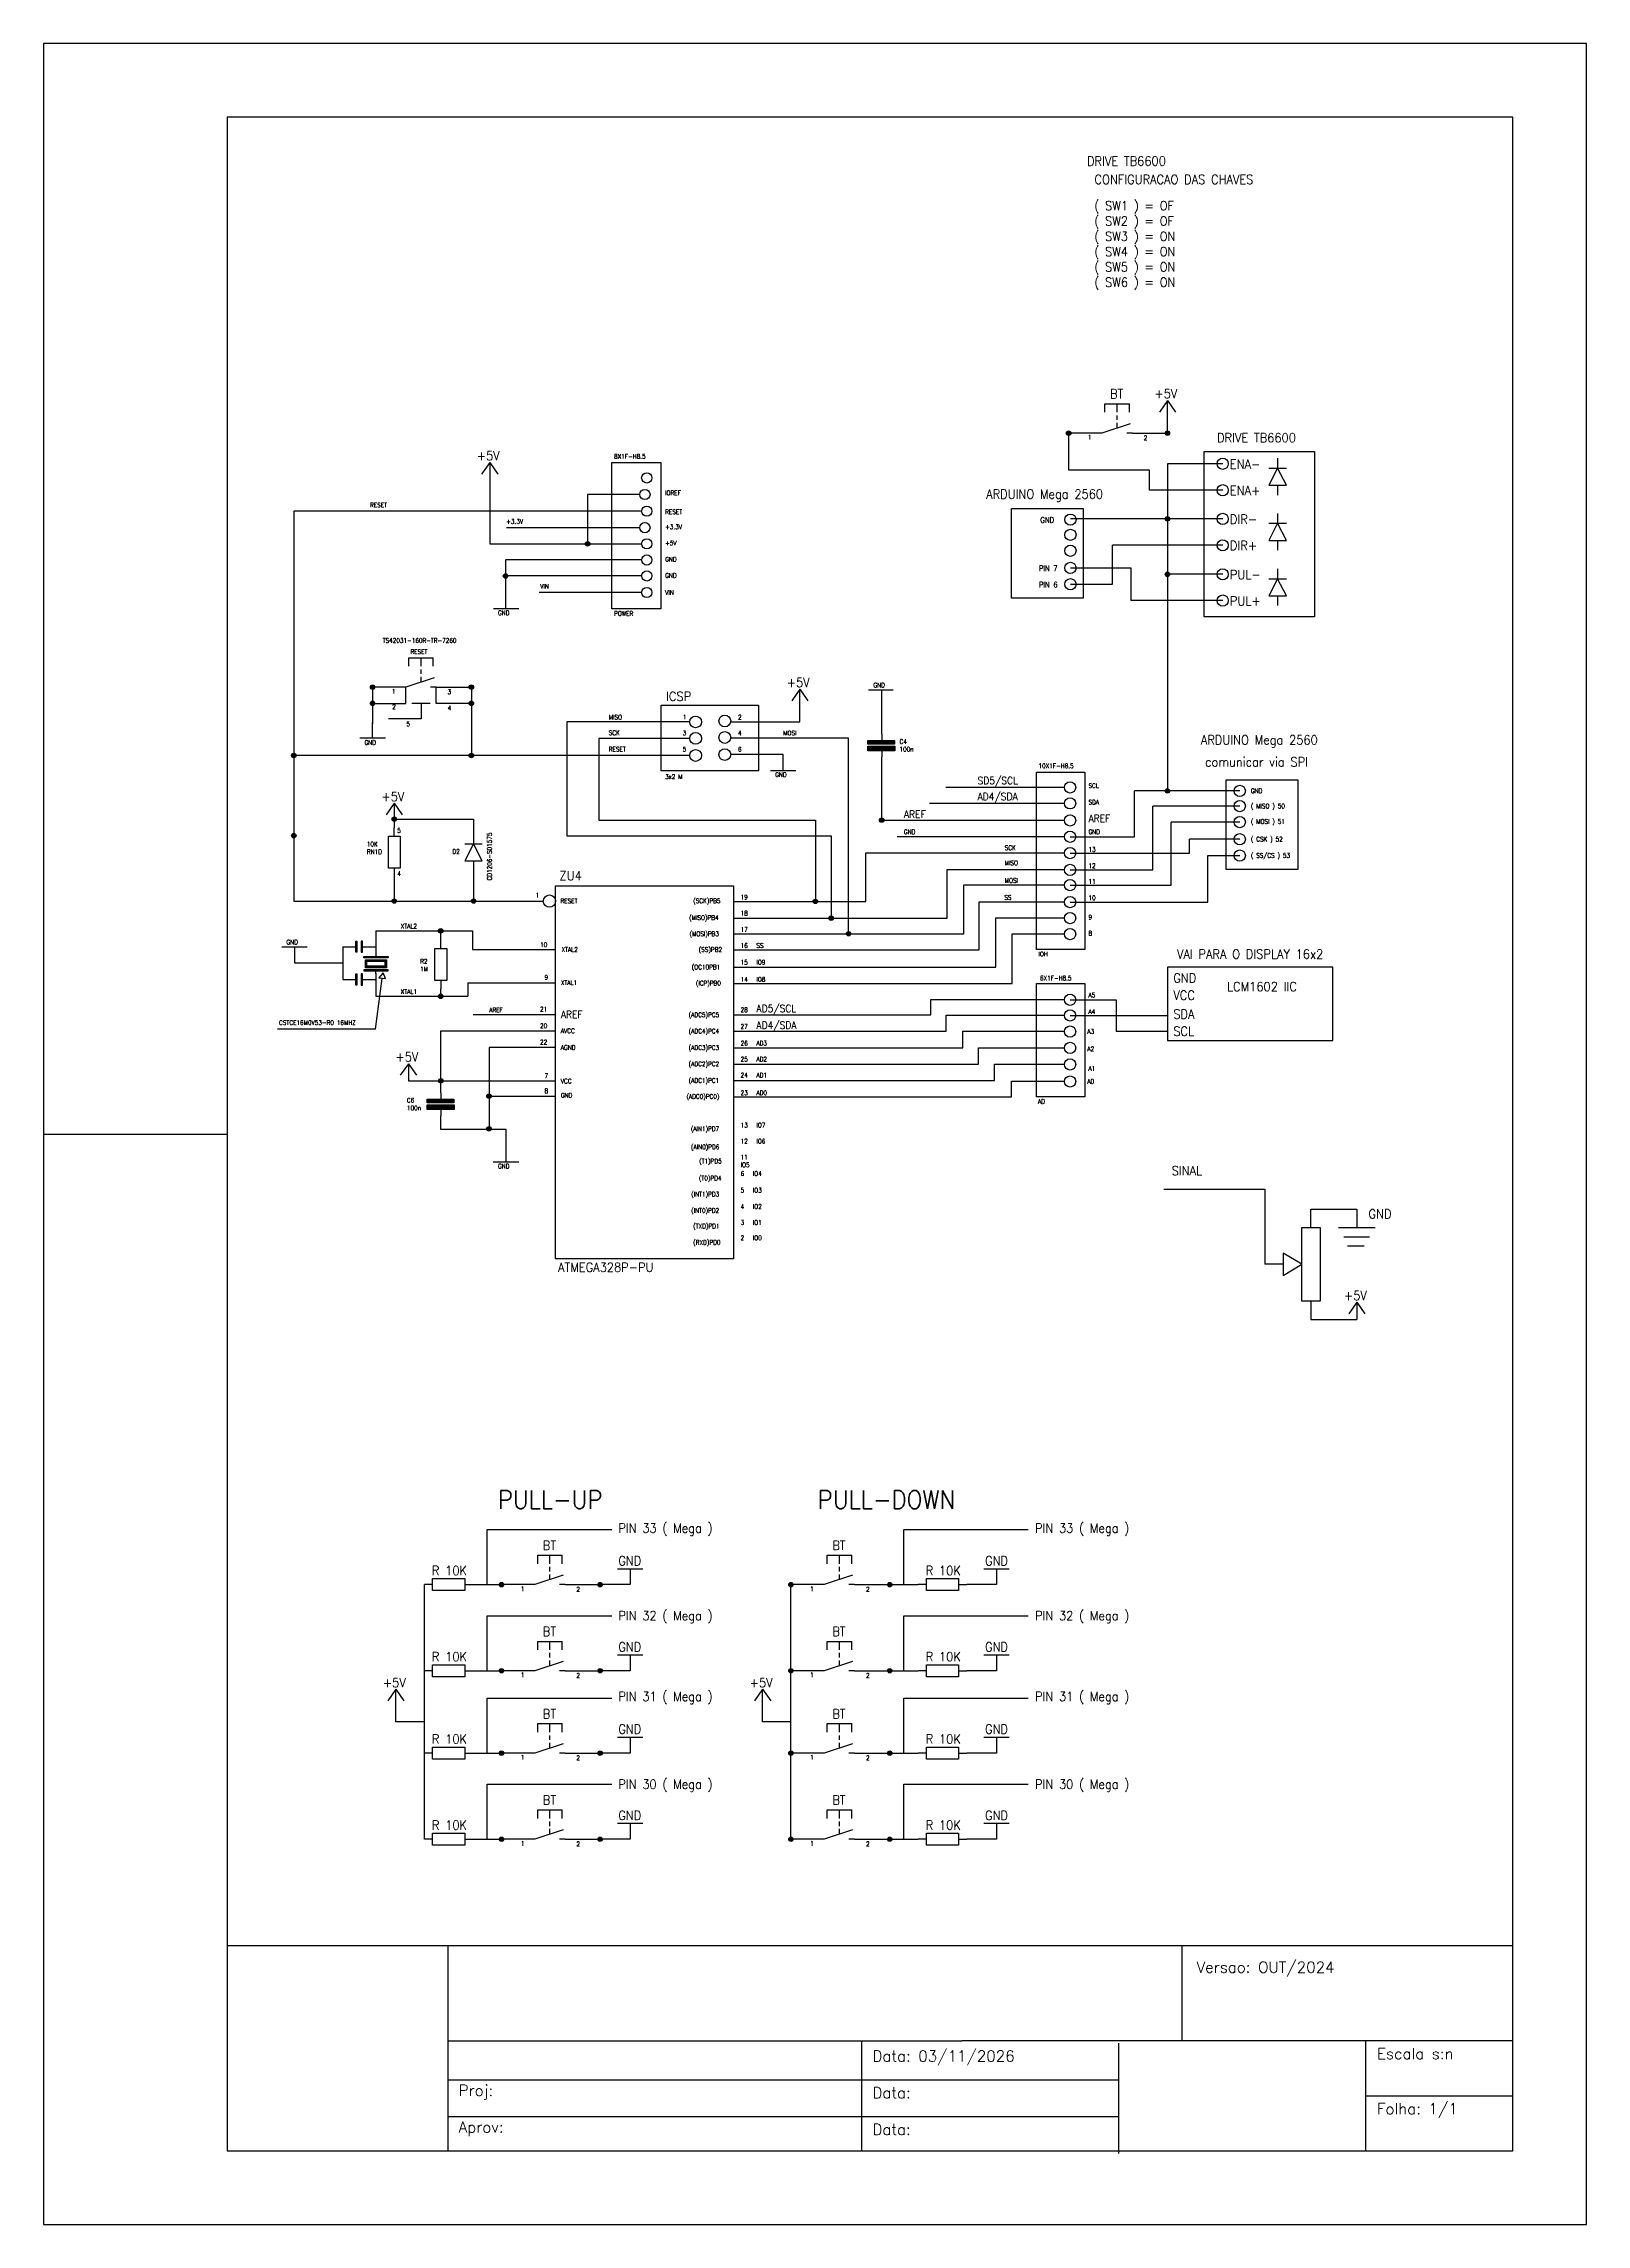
# Model space of a CAD drawing. Header units: millimetres. Extents: x -1230 to -390, y -434 to 754.
import ezdxf
from ezdxf.enums import TextEntityAlignment as Align

# ---------------------------------------------------------------- set-up
doc = ezdxf.new("R2010")
doc.units = ezdxf.units.MM
doc.layers.get('0').update_dxf_attribs({"lineweight": 25})
for name, color, linetype in [('Layer1', 1, 'Continuous'), ('Layer2', 6, 'Continuous'), ('Layer3', 30, 'Continuous'), ('Layer4', 3, 'Continuous'), ('Layer6', 4, 'Continuous'), ('Layer7', 9, 'Continuous'), ('Layer8', 66, 'Continuous')]:
    doc.layers.add(name, color=color, linetype=linetype)
doc.layers.add('LAYER10', color=81, linetype='Continuous', lineweight=25, true_color=0xaaff7f)
doc.layers.add('LAYER9', color=6, linetype='Continuous', lineweight=25)
doc.styles.add('textstyle3', font='')
doc.styles.add('textstyle4', font='')
doc.styles.add('textstyle5', font='')
doc.styles.add('textstyle6', font='Standard')
doc.styles.get('textstyle3').set_extended_font_data('RomanS')
doc.styles.get('textstyle4').set_extended_font_data('romans')
doc.styles.get('textstyle5').set_extended_font_data('Standard')

msp = doc.modelspace()

# ---------------------------------------------------------------- hatches: boundary and pattern name
at = {"layer": 'Layer7', "transparency": 33554687}
h = msp.add_hatch(color=256, dxfattribs=at)
edge = h.paths.add_edge_path(flags=0)
edge.add_arc((-671.9, 541.8), 1.21, 180, 270)
edge.add_line((-671.9, 540.6), (-671.9, 541.8))
edge.add_line((-671.9, 541.8), (-673.1, 541.8))
edge = h.paths.add_edge_path(flags=0)
edge.add_line((-671.9, 541.8), (-671.9, 540.6))
edge.add_arc((-671.9, 541.8), 1.21, 270, 360)
edge.add_line((-670.7, 541.8), (-671.9, 541.8))
edge = h.paths.add_edge_path(flags=0)
edge.add_arc((-671.9, 541.8), 1.21, 90, 180)
edge.add_line((-673.1, 541.8), (-670.7, 541.8))
edge.add_arc((-671.9, 541.8), 1.21, 0, 90)
h = msp.add_hatch(color=256, dxfattribs=at)
edge = h.paths.add_edge_path(flags=0)
edge.add_arc((-618.1, 541.8), 1.21, 180, 270)
edge.add_line((-618.1, 540.6), (-618.1, 541.8))
edge.add_line((-618.1, 541.8), (-619.3, 541.8))
edge = h.paths.add_edge_path(flags=0)
edge.add_line((-618.1, 541.8), (-618.1, 540.6))
edge.add_arc((-618.1, 541.8), 1.21, 270, 360)
edge.add_line((-616.9, 541.8), (-618.1, 541.8))
edge = h.paths.add_edge_path(flags=0)
edge.add_arc((-618.1, 541.8), 1.21, 90, 180)
edge.add_line((-619.3, 541.8), (-616.9, 541.8))
edge.add_arc((-618.1, 541.8), 1.21, 0, 90)
h = msp.add_hatch(color=256, dxfattribs=at)
edge = h.paths.add_edge_path(flags=0)
edge.add_arc((-618.1, 495.1), 1.21, 90, 180)
edge.add_line((-619.3, 495.1), (-618.1, 495.1))
edge.add_line((-618.1, 495.1), (-618.1, 496.3))
edge = h.paths.add_edge_path(flags=0)
edge.add_line((-618.1, 495.1), (-619.3, 495.1))
edge.add_arc((-618.1, 495.1), 1.21, 180, 270)
edge.add_line((-618.1, 493.9), (-618.1, 495.1))
edge = h.paths.add_edge_path(flags=0)
edge.add_arc((-618.1, 495.1), 1.21, 0, 90)
edge.add_line((-618.1, 496.3), (-618.1, 493.9))
edge.add_arc((-618.1, 495.1), 1.21, 270, 360)
h = msp.add_hatch(color=256, dxfattribs=at)
edge = h.paths.add_edge_path(flags=0)
edge.add_arc((-933.8, 481.5), 1.21, 90, 180)
edge.add_line((-935, 481.5), (-933.8, 481.5))
edge.add_line((-933.8, 481.5), (-933.8, 482.7))
edge = h.paths.add_edge_path(flags=0)
edge.add_line((-933.8, 481.5), (-935, 481.5))
edge.add_arc((-933.8, 481.5), 1.21, 180, 270)
edge.add_line((-933.8, 480.3), (-933.8, 481.5))
edge = h.paths.add_edge_path(flags=0)
edge.add_arc((-933.8, 481.5), 1.21, 0, 90)
edge.add_line((-933.8, 482.7), (-933.8, 480.3))
edge.add_arc((-933.8, 481.5), 1.21, 270, 360)
h = msp.add_hatch(color=256, dxfattribs=at)
edge = h.paths.add_edge_path(flags=0)
edge.add_arc((-978.5, 464), 1.21, 90, 180)
edge.add_line((-979.7, 464), (-978.5, 464))
edge.add_line((-978.5, 464), (-978.5, 465.2))
edge = h.paths.add_edge_path(flags=0)
edge.add_line((-978.5, 464), (-979.7, 464))
edge.add_arc((-978.5, 464), 1.21, 180, 270)
edge.add_line((-978.5, 462.8), (-978.5, 464))
edge = h.paths.add_edge_path(flags=0)
edge.add_arc((-978.5, 464), 1.21, 0, 90)
edge.add_line((-978.5, 465.2), (-978.5, 462.8))
edge.add_arc((-978.5, 464), 1.21, 270, 360)
h = msp.add_hatch(color=256, dxfattribs=at)
edge = h.paths.add_edge_path(flags=0)
edge.add_arc((-618.1, 464.9), 1.21, 90, 180)
edge.add_line((-619.3, 464.9), (-618.1, 464.9))
edge.add_line((-618.1, 464.9), (-618.1, 466.1))
edge = h.paths.add_edge_path(flags=0)
edge.add_line((-618.1, 464.9), (-619.3, 464.9))
edge.add_arc((-618.1, 464.9), 1.21, 180, 270)
edge.add_line((-618.1, 463.7), (-618.1, 464.9))
edge = h.paths.add_edge_path(flags=0)
edge.add_arc((-618.1, 464.9), 1.21, 0, 90)
edge.add_line((-618.1, 466.1), (-618.1, 463.7))
edge.add_arc((-618.1, 464.9), 1.21, 270, 360)
h = msp.add_hatch(color=256, dxfattribs=at)
edge = h.paths.add_edge_path(flags=0)
edge.add_arc((-1050.9, 403.4), 1.21, 180, 270)
edge.add_line((-1050.9, 402.2), (-1050.9, 403.4))
edge.add_line((-1050.9, 403.4), (-1052.1, 403.4))
edge = h.paths.add_edge_path(flags=0)
edge.add_line((-1050.9, 403.4), (-1050.9, 402.2))
edge.add_arc((-1050.9, 403.4), 1.21, 270, 360)
edge.add_line((-1049.7, 403.4), (-1050.9, 403.4))
edge = h.paths.add_edge_path(flags=0)
edge.add_arc((-1050.9, 403.4), 1.21, 90, 180)
edge.add_line((-1052.1, 403.4), (-1049.7, 403.4))
edge.add_arc((-1050.9, 403.4), 1.21, 0, 90)
h = msp.add_hatch(color=256, dxfattribs=at)
edge = h.paths.add_edge_path(flags=0)
edge.add_arc((-997.1, 403.4), 1.21, 180, 270)
edge.add_line((-997.1, 402.2), (-997.1, 403.4))
edge.add_line((-997.1, 403.4), (-998.4, 403.4))
edge = h.paths.add_edge_path(flags=0)
edge.add_line((-997.1, 403.4), (-997.1, 402.2))
edge.add_arc((-997.1, 403.4), 1.21, 270, 360)
edge.add_line((-995.9, 403.4), (-997.1, 403.4))
edge = h.paths.add_edge_path(flags=0)
edge.add_arc((-997.1, 403.4), 1.21, 90, 180)
edge.add_line((-998.4, 403.4), (-995.9, 403.4))
edge.add_arc((-997.1, 403.4), 1.21, 0, 90)
h = msp.add_hatch(color=256, dxfattribs=at)
edge = h.paths.add_edge_path(flags=0)
edge.add_arc((-1050.9, 394.6), 1.21, 180, 270)
edge.add_line((-1050.9, 393.4), (-1050.9, 394.6))
edge.add_line((-1050.9, 394.6), (-1052.1, 394.6))
edge = h.paths.add_edge_path(flags=0)
edge.add_line((-1050.9, 394.6), (-1050.9, 393.4))
edge.add_arc((-1050.9, 394.6), 1.21, 270, 360)
edge.add_line((-1049.7, 394.6), (-1050.9, 394.6))
edge = h.paths.add_edge_path(flags=0)
edge.add_arc((-1050.9, 394.6), 1.21, 90, 180)
edge.add_line((-1052.1, 394.6), (-1049.7, 394.6))
edge.add_arc((-1050.9, 394.6), 1.21, 0, 90)
h = msp.add_hatch(color=256, dxfattribs=at)
edge = h.paths.add_edge_path(flags=0)
edge.add_arc((-997.1, 394.6), 1.21, 180, 270)
edge.add_line((-997.1, 393.4), (-997.1, 394.6))
edge.add_line((-997.1, 394.6), (-998.4, 394.6))
edge = h.paths.add_edge_path(flags=0)
edge.add_line((-997.1, 394.6), (-997.1, 393.4))
edge.add_arc((-997.1, 394.6), 1.21, 270, 360)
edge.add_line((-995.9, 394.6), (-997.1, 394.6))
edge = h.paths.add_edge_path(flags=0)
edge.add_arc((-997.1, 394.6), 1.21, 90, 180)
edge.add_line((-998.4, 394.6), (-995.9, 394.6))
edge.add_arc((-997.1, 394.6), 1.21, 0, 90)
h = msp.add_hatch(color=256, dxfattribs=at)
h.paths.add_polyline_path([(-766.7, 372.4), (-766.7, 374.4), (-781.3, 374.4), (-781.3, 372.4)], flags=0)
h.paths.add_polyline_path([(-766.5, 368.8), (-766.5, 371.3), (-781.2, 371.3), (-781.2, 368.8)], flags=0)
h = msp.add_hatch(color=256, dxfattribs=at)
edge = h.paths.add_edge_path(flags=0)
edge.add_arc((-1093.8, 366.2), 1.21, 90, 180)
edge.add_line((-1095, 366.2), (-1093.8, 366.2))
edge.add_line((-1093.8, 366.2), (-1093.8, 367.4))
edge = h.paths.add_edge_path(flags=0)
edge.add_line((-1093.8, 366.2), (-1095, 366.2))
edge.add_arc((-1093.8, 366.2), 1.21, 180, 270)
edge.add_line((-1093.8, 365), (-1093.8, 366.2))
edge = h.paths.add_edge_path(flags=0)
edge.add_arc((-1093.8, 366.2), 1.21, 0, 90)
edge.add_line((-1093.8, 367.4), (-1093.8, 365))
edge.add_arc((-1093.8, 366.2), 1.21, 270, 360)
h = msp.add_hatch(color=256, dxfattribs=at)
edge = h.paths.add_edge_path(flags=0)
edge.add_arc((-997.1, 366.2), 1.21, 90, 180)
edge.add_line((-998.4, 366.2), (-997.1, 366.2))
edge.add_line((-997.1, 366.2), (-997.1, 367.4))
edge = h.paths.add_edge_path(flags=0)
edge.add_line((-997.1, 366.2), (-998.4, 366.2))
edge.add_arc((-997.1, 366.2), 1.21, 180, 270)
edge.add_line((-997.1, 365), (-997.1, 366.2))
edge = h.paths.add_edge_path(flags=0)
edge.add_arc((-997.1, 366.2), 1.21, 0, 90)
edge.add_line((-997.1, 367.4), (-997.1, 365))
edge.add_arc((-997.1, 366.2), 1.21, 270, 360)
h = msp.add_hatch(color=256, dxfattribs=at)
edge = h.paths.add_edge_path(flags=0)
edge.add_arc((-618.1, 346.9), 1.21, 90, 180)
edge.add_line((-619.3, 346.9), (-618.1, 346.9))
edge.add_line((-618.1, 346.9), (-618.1, 348.2))
edge = h.paths.add_edge_path(flags=0)
edge.add_line((-618.1, 346.9), (-619.3, 346.9))
edge.add_arc((-618.1, 346.9), 1.21, 180, 270)
edge.add_line((-618.1, 345.7), (-618.1, 346.9))
edge = h.paths.add_edge_path(flags=0)
edge.add_arc((-618.1, 346.9), 1.21, 0, 90)
edge.add_line((-618.1, 348.2), (-618.1, 345.7))
edge.add_arc((-618.1, 346.9), 1.21, 270, 360)
h = msp.add_hatch(color=256, dxfattribs=at)
edge = h.paths.add_edge_path(flags=0)
edge.add_arc((-1039.1, 331.5), 1.21, 90, 180)
edge.add_line((-1040.3, 331.5), (-1039.1, 331.5))
edge.add_line((-1039.1, 331.5), (-1039.1, 332.7))
edge = h.paths.add_edge_path(flags=0)
edge.add_line((-1039.1, 331.5), (-1040.3, 331.5))
edge.add_arc((-1039.1, 331.5), 1.21, 180, 270)
edge.add_line((-1039.1, 330.3), (-1039.1, 331.5))
edge = h.paths.add_edge_path(flags=0)
edge.add_arc((-1039.1, 331.5), 1.21, 0, 90)
edge.add_line((-1039.1, 332.7), (-1039.1, 330.3))
edge.add_arc((-1039.1, 331.5), 1.21, 270, 360)
h = msp.add_hatch(color=256, dxfattribs=at)
edge = h.paths.add_edge_path(flags=0)
edge.add_arc((-1093.8, 322.5), 1.21, 90, 180)
edge.add_line((-1095, 322.5), (-1093.8, 322.5))
edge.add_line((-1093.8, 322.5), (-1093.8, 323.7))
edge = h.paths.add_edge_path(flags=0)
edge.add_line((-1093.8, 322.5), (-1095, 322.5))
edge.add_arc((-1093.8, 322.5), 1.21, 180, 270)
edge.add_line((-1093.8, 321.3), (-1093.8, 322.5))
edge = h.paths.add_edge_path(flags=0)
edge.add_arc((-1093.8, 322.5), 1.21, 0, 90)
edge.add_line((-1093.8, 323.7), (-1093.8, 321.3))
edge.add_arc((-1093.8, 322.5), 1.21, 270, 360)
h = msp.add_hatch(color=256, dxfattribs=at)
edge = h.paths.add_edge_path(flags=0)
edge.add_arc((-773.7, 331), 1.21, 90, 180)
edge.add_line((-774.9, 331), (-773.7, 331))
edge.add_line((-773.7, 331), (-773.7, 332.2))
edge = h.paths.add_edge_path(flags=0)
edge.add_line((-773.7, 331), (-774.9, 331))
edge.add_arc((-773.7, 331), 1.21, 180, 270)
edge.add_line((-773.7, 329.7), (-773.7, 331))
edge = h.paths.add_edge_path(flags=0)
edge.add_arc((-773.7, 331), 1.21, 0, 90)
edge.add_line((-773.7, 332.2), (-773.7, 329.7))
edge.add_arc((-773.7, 331), 1.21, 270, 360)
h = msp.add_hatch(color=256, dxfattribs=at)
edge = h.paths.add_edge_path(flags=0)
edge.add_arc((-1039.1, 286.9), 1.21, 90, 180)
edge.add_line((-1040.3, 286.9), (-1039.1, 286.9))
edge.add_line((-1039.1, 286.9), (-1039.1, 288.1))
edge = h.paths.add_edge_path(flags=0)
edge.add_line((-1039.1, 286.9), (-1040.3, 286.9))
edge.add_arc((-1039.1, 286.9), 1.21, 180, 270)
edge.add_line((-1039.1, 285.7), (-1039.1, 286.9))
edge = h.paths.add_edge_path(flags=0)
edge.add_arc((-1039.1, 286.9), 1.21, 0, 90)
edge.add_line((-1039.1, 288.1), (-1039.1, 285.7))
edge.add_arc((-1039.1, 286.9), 1.21, 270, 360)
h = msp.add_hatch(color=256, dxfattribs=at)
edge = h.paths.add_edge_path(flags=0)
edge.add_arc((-995.9, 286.9), 1.21, 90, 180)
edge.add_line((-997.1, 286.9), (-995.9, 286.9))
edge.add_line((-995.9, 286.9), (-995.9, 288.1))
edge = h.paths.add_edge_path(flags=0)
edge.add_line((-995.9, 286.9), (-997.1, 286.9))
edge.add_arc((-995.9, 286.9), 1.21, 180, 270)
edge.add_line((-995.9, 285.7), (-995.9, 286.9))
edge = h.paths.add_edge_path(flags=0)
edge.add_arc((-995.9, 286.9), 1.21, 0, 90)
edge.add_line((-995.9, 288.1), (-995.9, 285.7))
edge.add_arc((-995.9, 286.9), 1.21, 270, 360)
h = msp.add_hatch(color=256, dxfattribs=at)
edge = h.paths.add_edge_path(flags=0)
edge.add_arc((-809.8, 286.7), 1.21, 90, 180)
edge.add_line((-811, 286.7), (-809.8, 286.7))
edge.add_line((-809.8, 286.7), (-809.8, 287.9))
edge = h.paths.add_edge_path(flags=0)
edge.add_line((-809.8, 286.7), (-811, 286.7))
edge.add_arc((-809.8, 286.7), 1.21, 180, 270)
edge.add_line((-809.8, 285.4), (-809.8, 286.7))
edge = h.paths.add_edge_path(flags=0)
edge.add_arc((-809.8, 286.7), 1.21, 0, 90)
edge.add_line((-809.8, 287.9), (-809.8, 285.4))
edge.add_arc((-809.8, 286.7), 1.21, 270, 360)
h = msp.add_hatch(color=256, dxfattribs=at)
edge = h.paths.add_edge_path(flags=0)
edge.add_arc((-801.2, 277.6), 1.21, 90, 180)
edge.add_line((-802.4, 277.6), (-801.2, 277.6))
edge.add_line((-801.2, 277.6), (-801.2, 278.8))
edge = h.paths.add_edge_path(flags=0)
edge.add_line((-801.2, 277.6), (-802.4, 277.6))
edge.add_arc((-801.2, 277.6), 1.21, 180, 270)
edge.add_line((-801.2, 276.4), (-801.2, 277.6))
edge = h.paths.add_edge_path(flags=0)
edge.add_arc((-801.2, 277.6), 1.21, 0, 90)
edge.add_line((-801.2, 278.8), (-801.2, 276.4))
edge.add_arc((-801.2, 277.6), 1.21, 270, 360)
h = msp.add_hatch(color=256, dxfattribs=at)
h.paths.add_polyline_path([(-1060.1, 259), (-1059.4, 259), (-1059.4, 265.1), (-1060.1, 265.1)], flags=0)
h.paths.add_polyline_path([(-1056.4, 265.1), (-1057.1, 265.1), (-1057.1, 259), (-1056.4, 259)], flags=0)
h = msp.add_hatch(color=256, dxfattribs=at)
edge = h.paths.add_edge_path(flags=0)
edge.add_arc((-1013.8, 270.7), 1.21, 90, 180)
edge.add_line((-1015, 270.7), (-1013.8, 270.7))
edge.add_line((-1013.8, 270.7), (-1013.8, 271.9))
edge = h.paths.add_edge_path(flags=0)
edge.add_line((-1013.8, 270.7), (-1015, 270.7))
edge.add_arc((-1013.8, 270.7), 1.21, 180, 270)
edge.add_line((-1013.8, 269.5), (-1013.8, 270.7))
edge = h.paths.add_edge_path(flags=0)
edge.add_arc((-1013.8, 270.7), 1.21, 0, 90)
edge.add_line((-1013.8, 271.9), (-1013.8, 269.5))
edge.add_arc((-1013.8, 270.7), 1.21, 270, 360)
h = msp.add_hatch(color=256, dxfattribs=at)
edge = h.paths.add_edge_path(flags=0)
edge.add_arc((-791.7, 269.1), 1.21, 90, 180)
edge.add_line((-792.9, 269.1), (-791.7, 269.1))
edge.add_line((-791.7, 269.1), (-791.7, 270.3))
edge = h.paths.add_edge_path(flags=0)
edge.add_line((-791.7, 269.1), (-792.9, 269.1))
edge.add_arc((-791.7, 269.1), 1.21, 180, 270)
edge.add_line((-791.7, 267.9), (-791.7, 269.1))
edge = h.paths.add_edge_path(flags=0)
edge.add_arc((-791.7, 269.1), 1.21, 0, 90)
edge.add_line((-791.7, 270.3), (-791.7, 267.9))
edge.add_arc((-791.7, 269.1), 1.21, 270, 360)
h = msp.add_hatch(color=256, dxfattribs=at)
h.paths.add_polyline_path([(-1055.7, 256), (-1042.4, 256), (-1042.4, 256.7), (-1055.7, 256.7)], flags=0)
h.paths.add_polyline_path([(-1054.7, 250.6), (-1043.4, 250.6), (-1043.4, 254.9), (-1054.7, 254.9)], flags=0)
h.paths.add_polyline_path([(-1044.2, 254.2), (-1044.2, 251.4), (-1054, 251.4), (-1054, 254.2)], flags=0)
h.paths.add_polyline_path([(-1055.7, 248.8), (-1042.4, 248.8), (-1042.4, 249.5), (-1055.7, 249.5)], flags=0)
h = msp.add_hatch(color=256, dxfattribs=at)
h.paths.add_polyline_path([(-1060.1, 241.1), (-1059.4, 241.1), (-1059.4, 247.2), (-1060.1, 247.2)], flags=0)
h.paths.add_polyline_path([(-1056.4, 247.2), (-1057.1, 247.2), (-1057.1, 241.1), (-1056.4, 241.1)], flags=0)
h = msp.add_hatch(color=256, dxfattribs=at)
edge = h.paths.add_edge_path(flags=0)
edge.add_arc((-1013.8, 235), 1.21, 90, 180)
edge.add_line((-1015, 235), (-1013.8, 235))
edge.add_line((-1013.8, 235), (-1013.8, 236.2))
edge = h.paths.add_edge_path(flags=0)
edge.add_line((-1013.8, 235), (-1015, 235))
edge.add_arc((-1013.8, 235), 1.21, 180, 270)
edge.add_line((-1013.8, 233.8), (-1013.8, 235))
edge = h.paths.add_edge_path(flags=0)
edge.add_arc((-1013.8, 235), 1.21, 0, 90)
edge.add_line((-1013.8, 236.2), (-1013.8, 233.8))
edge.add_arc((-1013.8, 235), 1.21, 270, 360)
h = msp.add_hatch(color=256, dxfattribs=at)
edge = h.paths.add_edge_path(flags=0)
edge.add_arc((-1013.7, 189), 1.21, 90, 180)
edge.add_line((-1014.9, 189), (-1013.7, 189))
edge.add_line((-1013.7, 189), (-1013.7, 190.2))
edge = h.paths.add_edge_path(flags=0)
edge.add_line((-1013.7, 189), (-1014.9, 189))
edge.add_arc((-1013.7, 189), 1.21, 180, 270)
edge.add_line((-1013.7, 187.8), (-1013.7, 189))
edge = h.paths.add_edge_path(flags=0)
edge.add_arc((-1013.7, 189), 1.21, 0, 90)
edge.add_line((-1013.7, 190.2), (-1013.7, 187.8))
edge.add_arc((-1013.7, 189), 1.21, 270, 360)
h = msp.add_hatch(color=256, dxfattribs=at)
h.paths.add_polyline_path([(-1006.7, 176.9), (-1006.7, 178.9), (-1021.2, 178.9), (-1021.2, 176.9)], flags=0)
h.paths.add_polyline_path([(-1021.2, 175.8), (-1021.2, 173.4), (-1006.5, 173.4), (-1006.5, 175.8)], flags=0)
h = msp.add_hatch(color=256, dxfattribs=at)
edge = h.paths.add_edge_path(flags=0)
edge.add_arc((-987.5, 180.6), 1.21, 90, 180)
edge.add_line((-988.7, 180.6), (-987.5, 180.6))
edge.add_line((-987.5, 180.6), (-987.5, 181.8))
edge = h.paths.add_edge_path(flags=0)
edge.add_line((-987.5, 180.6), (-988.7, 180.6))
edge.add_arc((-987.5, 180.6), 1.21, 180, 270)
edge.add_line((-987.5, 179.4), (-987.5, 180.6))
edge = h.paths.add_edge_path(flags=0)
edge.add_arc((-987.5, 180.6), 1.21, 0, 90)
edge.add_line((-987.5, 181.8), (-987.5, 179.4))
edge.add_arc((-987.5, 180.6), 1.21, 270, 360)
h = msp.add_hatch(color=256, dxfattribs=at)
edge = h.paths.add_edge_path(flags=0)
edge.add_arc((-987.5, 162.8), 1.21, 90, 180)
edge.add_line((-988.7, 162.8), (-987.5, 162.8))
edge.add_line((-987.5, 162.8), (-987.5, 164))
edge = h.paths.add_edge_path(flags=0)
edge.add_line((-987.5, 162.8), (-988.7, 162.8))
edge.add_arc((-987.5, 162.8), 1.21, 180, 270)
edge.add_line((-987.5, 161.6), (-987.5, 162.8))
edge = h.paths.add_edge_path(flags=0)
edge.add_arc((-987.5, 162.8), 1.21, 0, 90)
edge.add_line((-987.5, 164), (-987.5, 161.6))
edge.add_arc((-987.5, 162.8), 1.21, 270, 360)
h = msp.add_hatch(color=256, dxfattribs=at)
edge = h.paths.add_edge_path(flags=0)
edge.add_arc((-980.7, -85.5), 1.21, 180, 270)
edge.add_line((-980.7, -86.7), (-980.7, -85.5))
edge.add_line((-980.7, -85.5), (-981.9, -85.5))
edge = h.paths.add_edge_path(flags=0)
edge.add_line((-980.7, -85.5), (-980.7, -86.7))
edge.add_arc((-980.7, -85.5), 1.21, 270, 360)
edge.add_line((-979.5, -85.5), (-980.7, -85.5))
edge = h.paths.add_edge_path(flags=0)
edge.add_arc((-980.7, -85.5), 1.21, 90, 180)
edge.add_line((-981.9, -85.5), (-979.5, -85.5))
edge.add_arc((-980.7, -85.5), 1.21, 0, 90)
h = msp.add_hatch(color=256, dxfattribs=at)
edge = h.paths.add_edge_path(flags=0)
edge.add_arc((-927, -85.5), 1.21, 180, 270)
edge.add_line((-927, -86.7), (-927, -85.5))
edge.add_line((-927, -85.5), (-928.2, -85.5))
edge = h.paths.add_edge_path(flags=0)
edge.add_line((-927, -85.5), (-927, -86.7))
edge.add_arc((-927, -85.5), 1.21, 270, 360)
edge.add_line((-925.8, -85.5), (-927, -85.5))
edge = h.paths.add_edge_path(flags=0)
edge.add_arc((-927, -85.5), 1.21, 90, 180)
edge.add_line((-928.2, -85.5), (-925.8, -85.5))
edge.add_arc((-927, -85.5), 1.21, 0, 90)
h = msp.add_hatch(color=256, dxfattribs=at)
edge = h.paths.add_edge_path(flags=0)
edge.add_arc((-823.1, -85.5), 1.21, 180, 270)
edge.add_line((-823.1, -86.7), (-823.1, -85.5))
edge.add_line((-823.1, -85.5), (-824.3, -85.5))
edge = h.paths.add_edge_path(flags=0)
edge.add_line((-823.1, -85.5), (-823.1, -86.7))
edge.add_arc((-823.1, -85.5), 1.21, 270, 360)
edge.add_line((-821.9, -85.5), (-823.1, -85.5))
edge = h.paths.add_edge_path(flags=0)
edge.add_arc((-823.1, -85.5), 1.21, 90, 180)
edge.add_line((-824.3, -85.5), (-821.9, -85.5))
edge.add_arc((-823.1, -85.5), 1.21, 0, 90)
h = msp.add_hatch(color=256, dxfattribs=at)
edge = h.paths.add_edge_path(flags=0)
edge.add_arc((-769.3, -85.5), 1.21, 180, 270)
edge.add_line((-769.3, -86.7), (-769.3, -85.5))
edge.add_line((-769.3, -85.5), (-770.5, -85.5))
edge = h.paths.add_edge_path(flags=0)
edge.add_line((-769.3, -85.5), (-769.3, -86.7))
edge.add_arc((-769.3, -85.5), 1.21, 270, 360)
edge.add_line((-768.1, -85.5), (-769.3, -85.5))
edge = h.paths.add_edge_path(flags=0)
edge.add_arc((-769.3, -85.5), 1.21, 90, 180)
edge.add_line((-770.5, -85.5), (-768.1, -85.5))
edge.add_arc((-769.3, -85.5), 1.21, 0, 90)
h = msp.add_hatch(color=256, dxfattribs=at)
edge = h.paths.add_edge_path(flags=0)
edge.add_arc((-980.7, -132.4), 1.21, 180, 270)
edge.add_line((-980.7, -133.6), (-980.7, -132.4))
edge.add_line((-980.7, -132.4), (-981.9, -132.4))
edge = h.paths.add_edge_path(flags=0)
edge.add_line((-980.7, -132.4), (-980.7, -133.6))
edge.add_arc((-980.7, -132.4), 1.21, 270, 360)
edge.add_line((-979.5, -132.4), (-980.7, -132.4))
edge = h.paths.add_edge_path(flags=0)
edge.add_arc((-980.7, -132.4), 1.21, 90, 180)
edge.add_line((-981.9, -132.4), (-979.5, -132.4))
edge.add_arc((-980.7, -132.4), 1.21, 0, 90)
h = msp.add_hatch(color=256, dxfattribs=at)
edge = h.paths.add_edge_path(flags=0)
edge.add_arc((-927, -132.4), 1.21, 180, 270)
edge.add_line((-927, -133.6), (-927, -132.4))
edge.add_line((-927, -132.4), (-928.2, -132.4))
edge = h.paths.add_edge_path(flags=0)
edge.add_line((-927, -132.4), (-927, -133.6))
edge.add_arc((-927, -132.4), 1.21, 270, 360)
edge.add_line((-925.8, -132.4), (-927, -132.4))
edge = h.paths.add_edge_path(flags=0)
edge.add_arc((-927, -132.4), 1.21, 90, 180)
edge.add_line((-928.2, -132.4), (-925.8, -132.4))
edge.add_arc((-927, -132.4), 1.21, 0, 90)
h = msp.add_hatch(color=256, dxfattribs=at)
edge = h.paths.add_edge_path(flags=0)
edge.add_arc((-823.1, -132.4), 1.21, 180, 270)
edge.add_line((-823.1, -133.6), (-823.1, -132.4))
edge.add_line((-823.1, -132.4), (-824.3, -132.4))
edge = h.paths.add_edge_path(flags=0)
edge.add_line((-823.1, -132.4), (-823.1, -133.6))
edge.add_arc((-823.1, -132.4), 1.21, 270, 360)
edge.add_line((-821.9, -132.4), (-823.1, -132.4))
edge = h.paths.add_edge_path(flags=0)
edge.add_arc((-823.1, -132.4), 1.21, 90, 180)
edge.add_line((-824.3, -132.4), (-821.9, -132.4))
edge.add_arc((-823.1, -132.4), 1.21, 0, 90)
h = msp.add_hatch(color=256, dxfattribs=at)
edge = h.paths.add_edge_path(flags=0)
edge.add_arc((-769.3, -132.4), 1.21, 180, 270)
edge.add_line((-769.3, -133.6), (-769.3, -132.4))
edge.add_line((-769.3, -132.4), (-770.5, -132.4))
edge = h.paths.add_edge_path(flags=0)
edge.add_line((-769.3, -132.4), (-769.3, -133.6))
edge.add_arc((-769.3, -132.4), 1.21, 270, 360)
edge.add_line((-768.1, -132.4), (-769.3, -132.4))
edge = h.paths.add_edge_path(flags=0)
edge.add_arc((-769.3, -132.4), 1.21, 90, 180)
edge.add_line((-770.5, -132.4), (-768.1, -132.4))
edge.add_arc((-769.3, -132.4), 1.21, 0, 90)
h = msp.add_hatch(color=256, dxfattribs=at)
edge = h.paths.add_edge_path(flags=0)
edge.add_arc((-980.7, -177.3), 1.21, 180, 270)
edge.add_line((-980.7, -178.5), (-980.7, -177.3))
edge.add_line((-980.7, -177.3), (-981.9, -177.3))
edge = h.paths.add_edge_path(flags=0)
edge.add_line((-980.7, -177.3), (-980.7, -178.5))
edge.add_arc((-980.7, -177.3), 1.21, 270, 360)
edge.add_line((-979.5, -177.3), (-980.7, -177.3))
edge = h.paths.add_edge_path(flags=0)
edge.add_arc((-980.7, -177.3), 1.21, 90, 180)
edge.add_line((-981.9, -177.3), (-979.5, -177.3))
edge.add_arc((-980.7, -177.3), 1.21, 0, 90)
h = msp.add_hatch(color=256, dxfattribs=at)
edge = h.paths.add_edge_path(flags=0)
edge.add_arc((-927, -177.3), 1.21, 180, 270)
edge.add_line((-927, -178.5), (-927, -177.3))
edge.add_line((-927, -177.3), (-928.2, -177.3))
edge = h.paths.add_edge_path(flags=0)
edge.add_line((-927, -177.3), (-927, -178.5))
edge.add_arc((-927, -177.3), 1.21, 270, 360)
edge.add_line((-925.8, -177.3), (-927, -177.3))
edge = h.paths.add_edge_path(flags=0)
edge.add_arc((-927, -177.3), 1.21, 90, 180)
edge.add_line((-928.2, -177.3), (-925.8, -177.3))
edge.add_arc((-927, -177.3), 1.21, 0, 90)
h = msp.add_hatch(color=256, dxfattribs=at)
edge = h.paths.add_edge_path(flags=0)
edge.add_arc((-823.1, -177.3), 1.21, 180, 270)
edge.add_line((-823.1, -178.5), (-823.1, -177.3))
edge.add_line((-823.1, -177.3), (-824.3, -177.3))
edge = h.paths.add_edge_path(flags=0)
edge.add_line((-823.1, -177.3), (-823.1, -178.5))
edge.add_arc((-823.1, -177.3), 1.21, 270, 360)
edge.add_line((-821.9, -177.3), (-823.1, -177.3))
edge = h.paths.add_edge_path(flags=0)
edge.add_arc((-823.1, -177.3), 1.21, 90, 180)
edge.add_line((-824.3, -177.3), (-821.9, -177.3))
edge.add_arc((-823.1, -177.3), 1.21, 0, 90)
h = msp.add_hatch(color=256, dxfattribs=at)
edge = h.paths.add_edge_path(flags=0)
edge.add_arc((-769.3, -177.3), 1.21, 180, 270)
edge.add_line((-769.3, -178.5), (-769.3, -177.3))
edge.add_line((-769.3, -177.3), (-770.5, -177.3))
edge = h.paths.add_edge_path(flags=0)
edge.add_line((-769.3, -177.3), (-769.3, -178.5))
edge.add_arc((-769.3, -177.3), 1.21, 270, 360)
edge.add_line((-768.1, -177.3), (-769.3, -177.3))
edge = h.paths.add_edge_path(flags=0)
edge.add_arc((-769.3, -177.3), 1.21, 90, 180)
edge.add_line((-770.5, -177.3), (-768.1, -177.3))
edge.add_arc((-769.3, -177.3), 1.21, 0, 90)
h = msp.add_hatch(color=256, dxfattribs=at)
edge = h.paths.add_edge_path(flags=0)
edge.add_arc((-980.7, -224.2), 1.21, 180, 270)
edge.add_line((-980.7, -225.4), (-980.7, -224.2))
edge.add_line((-980.7, -224.2), (-981.9, -224.2))
edge = h.paths.add_edge_path(flags=0)
edge.add_line((-980.7, -224.2), (-980.7, -225.4))
edge.add_arc((-980.7, -224.2), 1.21, 270, 360)
edge.add_line((-979.5, -224.2), (-980.7, -224.2))
edge = h.paths.add_edge_path(flags=0)
edge.add_arc((-980.7, -224.2), 1.21, 90, 180)
edge.add_line((-981.9, -224.2), (-979.5, -224.2))
edge.add_arc((-980.7, -224.2), 1.21, 0, 90)
h = msp.add_hatch(color=256, dxfattribs=at)
edge = h.paths.add_edge_path(flags=0)
edge.add_arc((-927, -224.2), 1.21, 180, 270)
edge.add_line((-927, -225.4), (-927, -224.2))
edge.add_line((-927, -224.2), (-928.2, -224.2))
edge = h.paths.add_edge_path(flags=0)
edge.add_line((-927, -224.2), (-927, -225.4))
edge.add_arc((-927, -224.2), 1.21, 270, 360)
edge.add_line((-925.8, -224.2), (-927, -224.2))
edge = h.paths.add_edge_path(flags=0)
edge.add_arc((-927, -224.2), 1.21, 90, 180)
edge.add_line((-928.2, -224.2), (-925.8, -224.2))
edge.add_arc((-927, -224.2), 1.21, 0, 90)
h = msp.add_hatch(color=256, dxfattribs=at)
edge = h.paths.add_edge_path(flags=0)
edge.add_arc((-823.1, -224.2), 1.21, 180, 270)
edge.add_line((-823.1, -225.4), (-823.1, -224.2))
edge.add_line((-823.1, -224.2), (-824.3, -224.2))
edge = h.paths.add_edge_path(flags=0)
edge.add_line((-823.1, -224.2), (-823.1, -225.4))
edge.add_arc((-823.1, -224.2), 1.21, 270, 360)
edge.add_line((-821.9, -224.2), (-823.1, -224.2))
edge = h.paths.add_edge_path(flags=0)
edge.add_arc((-823.1, -224.2), 1.21, 90, 180)
edge.add_line((-824.3, -224.2), (-821.9, -224.2))
edge.add_arc((-823.1, -224.2), 1.21, 0, 90)
h = msp.add_hatch(color=256, dxfattribs=at)
edge = h.paths.add_edge_path(flags=0)
edge.add_arc((-769.3, -224.2), 1.21, 180, 270)
edge.add_line((-769.3, -225.4), (-769.3, -224.2))
edge.add_line((-769.3, -224.2), (-770.5, -224.2))
edge = h.paths.add_edge_path(flags=0)
edge.add_line((-769.3, -224.2), (-769.3, -225.4))
edge.add_arc((-769.3, -224.2), 1.21, 270, 360)
edge.add_line((-768.1, -224.2), (-769.3, -224.2))
edge = h.paths.add_edge_path(flags=0)
edge.add_arc((-769.3, -224.2), 1.21, 90, 180)
edge.add_line((-770.5, -224.2), (-768.1, -224.2))
edge.add_arc((-769.3, -224.2), 1.21, 0, 90)

# ---------------------------------------------------------------- linework, layer by layer
for p, q in [((-390, 754), (-1230, 754)), ((-1230, 754), (-1230, -434)), ((-390, -434), (-390, 754)), ((-430, 714), (-1130, 714)), ((-1130, 714), (-1130, -394)), ((-430, -394), (-430, 714)), ((-528.1, 250.9), (-618.1, 250.9)), ((-618.1, 250.9), (-618.1, 210.9)), ((-528.1, 210.9), (-528.1, 250.9)), ((-618.1, 210.9), (-528.1, 210.9)), ((-1230, 160), (-1130, 160)), ((-540, 109), (-540, 119)), ((-545, 69), (-545, 109)), ((-545, 109), (-535, 109)), ((-535, 109), (-535, 69)), ((-555, 89), (-565, 89)), ((-545, 89), (-555, 95)), ((-555, 95), (-555, 83)), ((-555, 83), (-545, 89)), ((-535, 69), (-545, 69)), ((-540, 69), (-540, 59)), ((-1130, -282), (-430, -282)), ((-1010, -282), (-1010, -394)), ((-610, -334), (-610, -282)), ((-1010, -334), (-730, -334)), ((-784.7, -334), (-784.7, -394)), ((-430, -334), (-730, -334)), ((-644.7, -335.3), (-644.7, -395.3)), ((-510, -394), (-510, -334)), ((-1010, -355.3), (-644.7, -355.3)), ((-510, -364), (-430, -364)), ((-1010, -375.3), (-644.7, -375.3)), ((-1130, -394), (-430, -394)), ((-1230, -434), (-390, -434))]:
    msp.add_line(p, q)
at = {"layer": 'Layer1'}
for p, q in [((-618.1, 559.6), (-622.5, 553.3)), ((-618.1, 541.8), (-618.1, 559.6)), ((-618.1, 559.6), (-613.7, 553.3)), ((-987.1, 525.8), (-991.6, 519.5)), ((-987.1, 525.8), (-987.1, 481.5)), ((-987.1, 525.8), (-982.7, 519.5)), ((-598.1, 531.8), (-538.1, 531.8)), ((-598.1, 441.8), (-598.1, 531.8)), ((-538.1, 531.8), (-538.1, 441.8)), ((-905.1, 499.3), (-1093.8, 499.3)), ((-1093.8, 499.3), (-1093.8, 286.9)), ((-905.4, 508.4), (-933.8, 508.4)), ((-933.8, 508.4), (-933.8, 481.5)), ((-905.4, 490.3), (-978, 490.3)), ((-987.1, 481.5), (-904.4, 481.5)), ((-904.4, 472.7), (-978.5, 472.7)), ((-978.5, 472.7), (-978.5, 446.2)), ((-904.4, 464), (-978.5, 464)), ((-904.4, 455), (-960.2, 455)), ((-985.1, 446.2), (-971.3, 446.2)), ((-538.1, 441.8), (-598.1, 441.8)), ((-780.8, 401.9), (-767.5, 401.9)), ((-773.7, 377.8), (-773.7, 401.9)), ((-773.7, 331), (-773.7, 365.4)), ((-738.7, 349), (-674.2, 349)), ((-1039.1, 340.2), (-1043.5, 333.9)), ((-1039.1, 340.2), (-1039.1, 326.8)), ((-1039.1, 340.2), (-1034.7, 333.9)), ((-747.7, 340.3), (-674.2, 340.3)), ((-1039.1, 331.5), (-995.9, 331.5)), ((-995.9, 331.5), (-995.9, 323.4)), ((-773.7, 331), (-674.2, 331)), ((-765.3, 322.1), (-674.2, 322.1)), ((-782.4, 286.7), (-782.4, 313.1)), ((-782.4, 313.1), (-674.2, 313.1)), ((-1039.1, 300.3), (-1039.1, 286.9)), ((-995.9, 303.4), (-995.9, 286.9)), ((-738.1, 277.6), (-738.1, 304)), ((-738.1, 304), (-674.2, 304)), ((-1093.8, 286.9), (-957.9, 286.9)), ((-854.4, 286.7), (-782.4, 286.7)), ((-729, 269.1), (-729, 295.7)), ((-729, 295.7), (-674.2, 295.7)), ((-720.7, 260.4), (-720.7, 286.5)), ((-720.7, 286.5), (-674.2, 286.5)), ((-854.4, 277.6), (-738.1, 277.6)), ((-711.5, 250.9), (-711.5, 277.8)), ((-711.5, 277.8), (-674.2, 277.8)), ((-1100.3, 261.9), (-1086.5, 261.9)), ((-1093.4, 261.9), (-1093.4, 253.2)), ((-1067.1, 262), (-1067.1, 244.2)), ((-1067.1, 262), (-1061.3, 262)), ((-1055.1, 262), (-1049.1, 262)), ((-1049.1, 270.7), (-1049.1, 258.1)), ((-1049.1, 270.7), (-996.4, 270.7)), ((-1013.8, 265.6), (-1013.8, 270.7)), ((-996.4, 270.7), (-996.4, 260.5)), ((-854.4, 269.1), (-729, 269.1)), ((-702.6, 242), (-702.6, 269.1)), ((-702.6, 269.1), (-674.2, 269.1)), ((-1093.4, 253.2), (-1067.1, 253.2)), ((-996.4, 260.5), (-951.3, 260.5)), ((-854.4, 260.4), (-720.7, 260.4)), ((-854.4, 250.9), (-711.5, 250.9)), ((-1067.1, 244.2), (-1061.3, 244.2)), ((-1055.1, 244.2), (-1049.1, 244.2)), ((-1049.1, 247.4), (-1049.1, 235)), ((-1013.8, 235), (-1013.8, 239.1)), ((-999.1, 242.4), (-999.1, 235)), ((-999.1, 242.4), (-951.3, 242.4)), ((-854.4, 242), (-702.6, 242)), ((-1049.1, 235), (-999.1, 235)), ((-747, 225), (-747, 233.3)), ((-747, 233.3), (-674.2, 233.3)), ((-1013.7, 182.4), (-1013.7, 216.2)), ((-1013.7, 216.2), (-951.3, 216.2)), ((-996.2, 225.1), (-951.3, 225.1)), ((-854.4, 225), (-747, 225)), ((-854.4, 216), (-738.5, 216)), ((-738.5, 216), (-738.5, 224.8)), ((-738.5, 224.8), (-674.2, 224.8)), ((-729.5, 207), (-729.5, 216)), ((-729.5, 216), (-674.2, 216)), ((-951.3, 207.2), (-987.5, 207.2)), ((-987.5, 207.2), (-987.5, 162.5)), ((-854.4, 207), (-729.5, 207)), ((-721, 198.1), (-721, 207)), ((-721, 207), (-674.2, 207)), ((-1031.4, 198.3), (-1035.8, 192)), ((-1031.4, 198.3), (-1031.4, 189)), ((-1031.4, 198.3), (-1027, 192)), ((-854.4, 198.1), (-721, 198.1)), ((-712.2, 189.1), (-712.2, 198.1)), ((-712.2, 198.1), (-674.2, 198.1)), ((-1031.4, 189), (-951.3, 189)), ((-987.5, 180.6), (-951.3, 180.6)), ((-854.4, 189.1), (-712.2, 189.1)), ((-854.4, 180.2), (-703, 180.2)), ((-703, 180.2), (-703, 188.7)), ((-703, 188.7), (-674.2, 188.7)), ((-1013.7, 162.5), (-1013.7, 169.9)), ((-978.2, 162.5), (-1013.7, 162.5)), ((-978.2, 144.9), (-978.2, 162.5)), ((-985.3, 144.9), (-971.2, 144.9)), ((-515, 68.3), (-519.4, 62)), ((-515, 68.3), (-515, 59)), ((-515, 68.3), (-510.6, 62)), ((-540, 59), (-515, 59)), ((-1022.7, -224.2), (-1022.7, -85.5)), ((-823.1, -224.2), (-823.1, -85.5)), ((-1038.2, -142.5), (-1042.6, -148.8)), ((-1038.2, -160.3), (-1038.2, -142.5)), ((-1038.2, -142.5), (-1033.8, -148.8)), ((-838.6, -142.5), (-843, -148.8)), ((-838.6, -160.3), (-838.6, -142.5)), ((-838.6, -142.5), (-834.1, -148.8)), ((-1022.7, -160.3), (-1038.2, -160.3)), ((-823.1, -160.3), (-838.6, -160.3))]:
    msp.add_line(p, q, dxfattribs=at)
for points in [[(-920.6, 525.8), (-893.9, 525.8), (-893.9, 446), (-920.6, 446)], [(-703, 500.7), (-664, 500.7), (-664, 451.9), (-703, 451.9)], [(-689.4, 357.1), (-663, 357.1), (-663, 260.5), (-689.4, 260.5)], [(-586.1, 352.9), (-547.1, 352.9), (-547.1, 304.1), (-586.1, 304.1)], [(-689.4, 242), (-663, 242), (-663, 180.2), (-689.4, 180.2)]]:
    msp.add_lwpolyline(points, close=True, dxfattribs=at)
for centre, radius in [((-588, 525.1), 3.05), ((-902.6, 508.4), 2.78), ((-901.6, 517.4), 2.78), ((-588, 510.7), 3.05), ((-901.6, 499.3), 2.78), ((-902.6, 490.3), 2.78), ((-670.9, 494.7), 3.05), ((-670.9, 486.4), 3.05), ((-588, 495.1), 3.05), ((-901.6, 481.5), 2.78), ((-901.6, 472.7), 2.78), ((-670.9, 477.7), 3.05), ((-588, 480.7), 3.05), ((-901.6, 464), 2.78), ((-670.9, 468.4), 3.05), ((-588, 464.9), 3.05), ((-901.6, 455), 2.78), ((-670.9, 459.5), 3.05), ((-588, 450.6), 3.05), ((-671.1, 348.8), 3.05), ((-578.7, 346.9), 3.05), ((-671.1, 340.1), 3.05), ((-671.1, 330.8), 3.05), ((-578.7, 338.6), 3.05), ((-578.7, 329.9), 3.05), ((-671.1, 321.9), 3.05), ((-578.7, 320.6), 3.05), ((-671.1, 313), 3.05), ((-578.7, 311.7), 3.05), ((-671.1, 303.9), 3.05), ((-671.1, 295.6), 3.05), ((-954.6, 286.9), 3.33), ((-671.1, 286.3), 3.05), ((-671.1, 277.6), 3.05), ((-671.1, 268.9), 3.05), ((-671.1, 233.1), 3.05), ((-671.1, 224.6), 3.05), ((-671.1, 215.8), 3.05), ((-671.1, 206.9), 3.05), ((-671.1, 197.9), 3.05), ((-671.1, 188.6), 3.05)]:
    msp.add_circle(centre, radius, dxfattribs=at)
at = {"layer": 'LAYER10'}
for p, q in [((-648.1, 459.5), (-648.1, 480.7)), ((-588, 480.7), (-648.1, 480.7)), ((-670.9, 459.5), (-648.1, 459.5)), ((-596.1, 286.3), (-596.1, 311.7)), ((-596.1, 311.7), (-578.7, 311.7)), ((-671.1, 286.3), (-596.1, 286.3))]:
    msp.add_line(p, q, dxfattribs=at)
at = {"layer": 'Layer2'}
for p, q in [((-988.5, -85.5), (-988.5, -55.5)), ((-988.5, -55.5), (-920.7, -55.5)), ((-761.6, -85.5), (-761.6, -55.5)), ((-761.6, -55.5), (-693.9, -55.5)), ((-996.2, -85.5), (-980.7, -85.5)), ((-769.3, -85.5), (-753.9, -85.5)), ((-988.5, -132.4), (-988.5, -102.4)), ((-988.5, -102.4), (-920.7, -102.4)), ((-761.6, -132.4), (-761.6, -102.4)), ((-761.6, -102.4), (-693.9, -102.4)), ((-996.2, -132.4), (-980.7, -132.4)), ((-769.3, -132.4), (-753.9, -132.4)), ((-988.5, -177.3), (-988.5, -147.3)), ((-988.5, -147.3), (-920.7, -147.3)), ((-761.6, -177.3), (-761.6, -147.3)), ((-761.6, -147.3), (-693.9, -147.3)), ((-996.2, -177.3), (-980.7, -177.3)), ((-769.3, -177.3), (-753.9, -177.3)), ((-988.5, -224.2), (-988.5, -194.2)), ((-988.5, -194.2), (-920.7, -194.2)), ((-761.6, -224.2), (-761.6, -194.2)), ((-761.6, -194.2), (-693.9, -194.2)), ((-996.2, -224.2), (-980.7, -224.2)), ((-769.3, -224.2), (-753.9, -224.2))]:
    msp.add_line(p, q, dxfattribs=at)
at = {"layer": 'Layer3'}
for p, q in [((-616.1, 295.6), (-616.1, 329.9)), ((-578.7, 329.9), (-616.1, 329.9)), ((-671.1, 295.6), (-616.1, 295.6)), ((-620, 130), (-565, 130)), ((-565, 130), (-565, 89))]:
    msp.add_line(p, q, dxfattribs=at)
at = {"layer": 'Layer4'}
for p, q in [((-626.1, 303.9), (-626.1, 338.6)), ((-578.7, 338.6), (-626.1, 338.6)), ((-671.1, 303.9), (-626.1, 303.9)), ((-671.1, 224.6), (-618.1, 224.6))]:
    msp.add_line(p, q, dxfattribs=at)
for points in [[(-893.8, 393.6), (-840.8, 393.6), (-840.8, 357.9), (-893.8, 357.9)], [(-951.3, 295.2), (-854.4, 295.2), (-854.4, 92), (-951.3, 92)]]:
    msp.add_lwpolyline(points, close=True, dxfattribs=at)
at = {"layer": 'Layer6'}
for p, q in [((-588, 525.1), (-618.1, 525.1)), ((-618.1, 525.1), (-618.1, 346.9)), ((-618.1, 495.1), (-670.9, 495.1)), ((-588, 495.1), (-618.1, 495.1)), ((-588, 464.9), (-618.1, 464.9)), ((-1050.9, 403.4), (-1050.9, 383.4)), ((-997.1, 403.4), (-997.1, 366.2)), ((-818.3, 402.4), (-822.7, 396)), ((-818.3, 384.5), (-818.3, 402.4)), ((-818.3, 402.4), (-813.9, 396)), ((-1050.9, 375.6), (-1050.9, 384.2)), ((-878.2, 384.5), (-945.1, 384.5)), ((-945.1, 384.5), (-945.1, 322.5)), ((-855.9, 384.5), (-818.3, 384.5)), ((-1043.9, 375.6), (-1057.9, 375.6)), ((-878.2, 375.5), (-927.7, 375.5)), ((-927.7, 375.5), (-927.7, 330.9)), ((-791.7, 375.6), (-855.9, 375.6)), ((-791.7, 269.1), (-791.7, 375.6)), ((-878.2, 366.2), (-1093.8, 366.2)), ((-827.3, 366.7), (-855.8, 366.7)), ((-834.2, 358.1), (-820.4, 358.1)), ((-827.3, 358.1), (-827.3, 366.7)), ((-636.1, 321.9), (-636.1, 346.9)), ((-578.7, 346.9), (-636.1, 346.9)), ((-945.1, 322.5), (-801.2, 322.5)), ((-927.7, 330.9), (-809.8, 330.9)), ((-809.8, 330.9), (-809.8, 286.7)), ((-801.2, 322.5), (-801.2, 277.6)), ((-671.1, 321.9), (-636.1, 321.9)), ((-671.1, 233.1), (-646.1, 233.1)), ((-646.1, 233.1), (-646.1, 215.9)), ((-618.1, 215.9), (-646.1, 215.9)), ((-540, 119), (-515, 119)), ((-515, 119), (-515, 109)), ((-525, 109), (-505, 109)), ((-522, 104), (-508, 104)), ((-520, 99), (-511, 99)), ((-917.6, -76.8), (-903.8, -76.8)), ((-910.7, -76.8), (-910.7, -85.5)), ((-718, -76.8), (-704.2, -76.8)), ((-711.1, -76.8), (-711.1, -85.5)), ((-910.7, -85.5), (-927, -85.5)), ((-711.1, -85.5), (-727.3, -85.5)), ((-917.6, -123.7), (-903.8, -123.7)), ((-910.7, -123.7), (-910.7, -132.4)), ((-718, -123.7), (-704.2, -123.7)), ((-711.1, -123.7), (-711.1, -132.4)), ((-910.7, -132.4), (-927, -132.4)), ((-711.1, -132.4), (-727.3, -132.4)), ((-910.7, -177.3), (-927, -177.3)), ((-917.6, -168.6), (-903.8, -168.6)), ((-910.7, -168.6), (-910.7, -177.3)), ((-711.1, -177.3), (-727.3, -177.3)), ((-718, -168.6), (-704.2, -168.6)), ((-711.1, -168.6), (-711.1, -177.3)), ((-910.7, -224.2), (-927, -224.2)), ((-917.6, -215.5), (-903.8, -215.5)), ((-910.7, -215.5), (-910.7, -224.2)), ((-711.1, -224.2), (-727.3, -224.2)), ((-718, -215.5), (-704.2, -215.5)), ((-711.1, -215.5), (-711.1, -224.2))]:
    msp.add_line(p, q, dxfattribs=at)
for centre in [(-875, 384.5), (-859.1, 385), (-875, 375.5), (-875, 366.2), (-859.1, 376), (-859.1, 366.7)]:
    msp.add_circle(centre, 3.21, dxfattribs=at)
at = {"layer": 'Layer7'}
for p, q in [((-638.4, 546.9), (-653.8, 541.8)), ((-652.2, 553.2), (-652.2, 557.8)), ((-652.2, 557.8), (-638.8, 557.8)), ((-645.5, 553.2), (-645.5, 557.8)), ((-645.5, 549), (-645.5, 551.5)), ((-645.5, 544.5), (-645.5, 547.4)), ((-638.8, 553.2), (-638.8, 557.8)), ((-653.8, 541.8), (-671.9, 541.8)), ((-637.2, 541.8), (-640.3, 541.8)), ((-637.2, 541.8), (-618.1, 541.8)), ((-558.1, 528.1), (-558.1, 522.7)), ((-562.9, 522.7), (-553.3, 522.7)), ((-558.1, 522.7), (-562.9, 513.4)), ((-562.9, 513.4), (-553.3, 513.4)), ((-553.3, 513.4), (-558.1, 522.7)), ((-558.1, 513.4), (-558.1, 508.1)), ((-562.9, 492.7), (-553.3, 492.7)), ((-558.1, 492.7), (-562.9, 483.4)), ((-558.1, 498.1), (-558.1, 492.7)), ((-553.3, 483.4), (-558.1, 492.7)), ((-562.9, 483.4), (-553.3, 483.4)), ((-558.1, 483.4), (-558.1, 478.1)), ((-558.1, 467.9), (-558.1, 462.5)), ((-562.9, 462.5), (-553.3, 462.5)), ((-558.1, 462.5), (-562.9, 453.2)), ((-562.9, 453.2), (-553.3, 453.2)), ((-553.3, 453.2), (-558.1, 462.5)), ((-558.1, 453.2), (-558.1, 447.9)), ((-1031.2, 414.8), (-1031.2, 419.4)), ((-1031.2, 419.4), (-1017.9, 419.4)), ((-1024.5, 414.8), (-1024.5, 419.4)), ((-1017.9, 414.8), (-1017.9, 419.4)), ((-1017.4, 408.5), (-1032.8, 403.4)), ((-1024.5, 410.6), (-1024.5, 413.1)), ((-1024.5, 406.2), (-1024.5, 409)), ((-1032.8, 403.4), (-1050.9, 403.4)), ((-1050.9, 394.6), (-1032.8, 394.6)), ((-1032.8, 394.6), (-1032.8, 403.4)), ((-1019.5, 394.6), (-1029.6, 394.6)), ((-1024.5, 394.6), (-1024.5, 386.2)), ((-1016.3, 403.4), (-1019.4, 403.4)), ((-1016.3, 394.6), (-1016.3, 403.4)), ((-1016.3, 403.4), (-997.1, 403.4)), ((-997.1, 394.6), (-1016.3, 394.6)), ((-1024.5, 386.2), (-1042.3, 386.2)), ((-773.7, 377.8), (-773.7, 374.4)), ((-773.7, 368.8), (-773.7, 365.4)), ((-1039.1, 322.3), (-1039.1, 326.8)), ((-995.9, 323.4), (-995.9, 318.1)), ((-1000.7, 318.1), (-991.2, 318.1)), ((-995.9, 318.1), (-1000.7, 308.8)), ((-991.2, 308.8), (-995.9, 318.1)), ((-1039.1, 304.8), (-1039.1, 300.3)), ((-1000.7, 308.8), (-991.2, 308.8)), ((-995.9, 308.8), (-995.9, 303.4)), ((-1061.3, 262), (-1060.1, 262)), ((-1056.4, 262), (-1055.1, 262)), ((-1013.8, 261.1), (-1013.8, 265.6)), ((-1049.1, 258.1), (-1049.1, 256.7)), ((-1061.3, 244.2), (-1060.1, 244.2)), ((-1056.4, 244.2), (-1055.1, 244.2)), ((-1049.3, 217.1), (-1045.7, 244.8)), ((-1049.1, 247.4), (-1049.1, 248.8)), ((-1045.2, 247.8), (-1047.4, 245)), ((-1047.4, 245), (-1043.9, 244.7)), ((-1043.9, 244.7), (-1045.2, 247.8)), ((-1013.8, 243.6), (-1013.8, 239.1)), ((-1049.3, 217.1), (-1102.6, 217.1)), ((-1013.7, 182.4), (-1013.7, 178.9)), ((-1013.7, 173.4), (-1013.7, 169.9)), ((-961, -74.1), (-961, -69.5)), ((-961, -69.5), (-947.7, -69.5)), ((-954.3, -74.1), (-954.3, -69.5)), ((-947.7, -74.1), (-947.7, -69.5)), ((-803.4, -74.1), (-803.4, -69.5)), ((-803.4, -69.5), (-790, -69.5)), ((-796.7, -74.1), (-796.7, -69.5)), ((-790, -74.1), (-790, -69.5)), ((-947.2, -80.4), (-962.6, -85.5)), ((-954.3, -78.3), (-954.3, -75.8)), ((-954.3, -82.7), (-954.3, -79.9)), ((-789.6, -80.4), (-805, -85.5)), ((-796.7, -78.3), (-796.7, -75.8)), ((-796.7, -82.7), (-796.7, -79.9)), ((-1018.2, -85.5), (-1022.7, -85.5)), ((-1000.7, -85.5), (-996.2, -85.5)), ((-962.6, -85.5), (-980.7, -85.5)), ((-946.1, -85.5), (-949.2, -85.5)), ((-946.1, -85.5), (-927, -85.5)), ((-805, -85.5), (-823.1, -85.5)), ((-788.5, -85.5), (-791.6, -85.5)), ((-788.5, -85.5), (-769.3, -85.5)), ((-749.3, -85.5), (-753.9, -85.5)), ((-731.8, -85.5), (-727.3, -85.5)), ((-961, -121), (-961, -116.4)), ((-961, -116.4), (-947.7, -116.4)), ((-954.3, -121), (-954.3, -116.4)), ((-947.7, -121), (-947.7, -116.4)), ((-803.4, -121), (-803.4, -116.4)), ((-803.4, -116.4), (-790, -116.4)), ((-796.7, -121), (-796.7, -116.4)), ((-790, -121), (-790, -116.4)), ((-947.2, -127.3), (-962.6, -132.4)), ((-954.3, -125.2), (-954.3, -122.7)), ((-954.3, -129.7), (-954.3, -126.8)), ((-789.6, -127.3), (-805, -132.4)), ((-796.7, -125.2), (-796.7, -122.7)), ((-796.7, -129.7), (-796.7, -126.8)), ((-1018.2, -132.4), (-1022.7, -132.4)), ((-1000.7, -132.4), (-996.2, -132.4)), ((-962.6, -132.4), (-980.7, -132.4)), ((-946.1, -132.4), (-949.2, -132.4)), ((-946.1, -132.4), (-927, -132.4)), ((-805, -132.4), (-823.1, -132.4)), ((-788.5, -132.4), (-791.6, -132.4)), ((-788.5, -132.4), (-769.3, -132.4)), ((-749.3, -132.4), (-753.9, -132.4)), ((-731.8, -132.4), (-727.3, -132.4)), ((-961, -165.9), (-961, -161.2)), ((-961, -161.2), (-947.7, -161.2)), ((-954.3, -165.9), (-954.3, -161.2)), ((-947.7, -165.9), (-947.7, -161.2)), ((-803.4, -165.9), (-803.4, -161.2)), ((-803.4, -161.2), (-790, -161.2)), ((-796.7, -165.9), (-796.7, -161.2)), ((-790, -165.9), (-790, -161.2)), ((-1018.2, -177.3), (-1022.7, -177.3)), ((-1000.7, -177.3), (-996.2, -177.3)), ((-962.6, -177.3), (-980.7, -177.3)), ((-947.2, -172.2), (-962.6, -177.3)), ((-954.3, -170.1), (-954.3, -167.6)), ((-954.3, -174.5), (-954.3, -171.7)), ((-946.1, -177.3), (-949.2, -177.3)), ((-946.1, -177.3), (-927, -177.3)), ((-805, -177.3), (-823.1, -177.3)), ((-789.6, -172.2), (-805, -177.3)), ((-796.7, -170.1), (-796.7, -167.6)), ((-796.7, -174.5), (-796.7, -171.7)), ((-788.5, -177.3), (-791.6, -177.3)), ((-788.5, -177.3), (-769.3, -177.3)), ((-749.3, -177.3), (-753.9, -177.3)), ((-731.8, -177.3), (-727.3, -177.3)), ((-961, -212.8), (-961, -208.2)), ((-961, -208.2), (-947.7, -208.2)), ((-954.3, -212.8), (-954.3, -208.2)), ((-947.7, -212.8), (-947.7, -208.2)), ((-803.4, -212.8), (-803.4, -208.2)), ((-803.4, -208.2), (-790, -208.2)), ((-796.7, -212.8), (-796.7, -208.2)), ((-790, -212.8), (-790, -208.2)), ((-1018.2, -224.2), (-1022.7, -224.2)), ((-1000.7, -224.2), (-996.2, -224.2)), ((-962.6, -224.2), (-980.7, -224.2)), ((-947.2, -219.1), (-962.6, -224.2)), ((-954.3, -217), (-954.3, -214.5)), ((-954.3, -221.5), (-954.3, -218.6)), ((-946.1, -224.2), (-949.2, -224.2)), ((-946.1, -224.2), (-927, -224.2)), ((-805, -224.2), (-823.1, -224.2)), ((-789.6, -219.1), (-805, -224.2)), ((-796.7, -217), (-796.7, -214.5)), ((-796.7, -221.5), (-796.7, -218.6)), ((-788.5, -224.2), (-791.6, -224.2)), ((-788.5, -224.2), (-769.3, -224.2)), ((-749.3, -224.2), (-753.9, -224.2)), ((-731.8, -224.2), (-727.3, -224.2))]:
    msp.add_line(p, q, dxfattribs=at)
for points in [[(-766.7, 374.4), (-766.7, 372.4), (-781.3, 372.4), (-781.3, 374.4)], [(-766.5, 371.3), (-766.5, 368.8), (-781.2, 368.8), (-781.2, 371.3)], [(-1042.3, 322.3), (-1035.8, 322.3), (-1035.8, 304.8), (-1042.3, 304.8)], [(-1060.1, 265.1), (-1059.4, 265.1), (-1059.4, 259), (-1060.1, 259)], [(-1056.4, 265.1), (-1057.1, 265.1), (-1057.1, 259), (-1056.4, 259)], [(-1055.7, 256.7), (-1042.4, 256.7), (-1042.4, 256), (-1055.7, 256)], [(-1055.7, 248.8), (-1042.4, 248.8), (-1042.4, 249.5), (-1055.7, 249.5)], [(-1054.7, 254.9), (-1043.4, 254.9), (-1043.4, 250.6), (-1054.7, 250.6)], [(-1054, 254.2), (-1044.2, 254.2), (-1044.2, 251.4), (-1054, 251.4)], [(-1017, 261.1), (-1010.5, 261.1), (-1010.5, 243.6), (-1017, 243.6)], [(-1060.1, 247.2), (-1059.4, 247.2), (-1059.4, 241.1), (-1060.1, 241.1)], [(-1056.4, 247.2), (-1057.1, 247.2), (-1057.1, 241.1), (-1056.4, 241.1)], [(-1006.7, 178.9), (-1006.7, 176.9), (-1021.2, 176.9), (-1021.2, 178.9)], [(-1006.5, 175.8), (-1006.5, 173.4), (-1021.2, 173.4), (-1021.2, 175.8)], [(-1000.7, -82.2), (-1000.7, -88.7), (-1018.2, -88.7), (-1018.2, -82.2)], [(-731.8, -82.2), (-731.8, -88.7), (-749.3, -88.7), (-749.3, -82.2)], [(-1000.7, -129.1), (-1000.7, -135.7), (-1018.2, -135.7), (-1018.2, -129.1)], [(-731.8, -129.1), (-731.8, -135.7), (-749.3, -135.7), (-749.3, -129.1)], [(-1000.7, -174), (-1000.7, -180.5), (-1018.2, -180.5), (-1018.2, -174)], [(-731.8, -174), (-731.8, -180.5), (-749.3, -180.5), (-749.3, -174)], [(-1000.7, -220.9), (-1000.7, -227.4), (-1018.2, -227.4), (-1018.2, -220.9)], [(-731.8, -220.9), (-731.8, -227.4), (-749.3, -227.4), (-749.3, -220.9)]]:
    msp.add_lwpolyline(points, close=True, dxfattribs=at)
for centre in [(-671.9, 541.8), (-618.1, 541.8), (-618.1, 495.1), (-933.8, 481.5), (-978.5, 464), (-618.1, 464.9), (-1050.9, 403.4), (-997.1, 403.4), (-1050.9, 394.6), (-997.1, 394.6), (-1093.8, 366.2), (-997.1, 366.2), (-618.1, 346.9), (-1039.1, 331.5), (-1093.8, 322.5), (-773.7, 331), (-1039.1, 286.9), (-995.9, 286.9), (-809.8, 286.7), (-801.2, 277.6), (-1013.8, 270.7), (-791.7, 269.1), (-1013.8, 235), (-1013.7, 189), (-987.5, 180.6), (-987.5, 162.8), (-980.7, -85.5), (-927, -85.5), (-823.1, -85.5), (-769.3, -85.5), (-980.7, -132.4), (-927, -132.4), (-823.1, -132.4), (-769.3, -132.4), (-980.7, -177.3), (-927, -177.3), (-823.1, -177.3), (-769.3, -177.3), (-980.7, -224.2), (-927, -224.2), (-823.1, -224.2), (-769.3, -224.2)]:
    msp.add_circle(centre, 1.21, dxfattribs=at)
at = {"layer": 'LAYER9'}
for p, q in [((-671.9, 541.8), (-671.9, 521.8)), ((-671.9, 521.8), (-628.1, 521.8)), ((-628.1, 521.8), (-628.1, 510.7)), ((-588, 510.7), (-628.1, 510.7)), ((-670.9, 468.4), (-638.1, 468.4)), ((-638.1, 468.4), (-638.1, 450.6)), ((-588, 450.6), (-638.1, 450.6)), ((-671.1, 313), (-606.1, 313)), ((-606.1, 313), (-606.1, 320.6)), ((-578.7, 320.6), (-606.1, 320.6))]:
    msp.add_line(p, q, dxfattribs=at)

# ---------------------------------------------------------------- texts
at = {"char_height": 6, "width": 140, "attachment_point": 1}
for s, insert, style in [('Versao: OUT/2024', (-602.2, -290.9), 'textstyle3'), ('Data: 03/11/2026', (-778.7, -339.3), 'textstyle3'), ('Escala s:n', (-504, -338), 'textstyle3'), ('Proj:', (-1004, -358), 'textstyle4'), ('Data:', (-778.7, -359.3), 'textstyle4'), ('Folha: 1/1', (-504, -368), 'textstyle3'), ('Aprov:', (-1004, -378), 'textstyle4'), ('Data:', (-778.7, -379.3), 'textstyle4')]:
    msp.add_mtext(s, dxfattribs=dict(at, insert=insert, style=style))
at = {"layer": 'Layer3', "style": 'textstyle6'}
for s, height, p in [('DRIVE TB6600', 5, (-661.9, 692.5)), ('CONFIGURACAO DAS CHAVES', 5, (-657.8, 682.5)), ('DRIVE TB6600', 5, (-591.1, 541.8)), ('ENA-', 5, (-584.1, 527.4)), ('ARDUINO Mega 2560', 5, (-716.8, 511.1)), ('ENA+', 5, (-584.1, 513.1)), ('GND', 3, (-687.3, 496)), ('DIR-', 5, (-584.1, 497.4)), ('DIR+', 5, (-584.1, 483.1)), ('PIN 7', 3, (-688.1, 469.7)), ('PUL-', 5, (-584.1, 467.2)), ('PIN 6', 3, (-688.1, 460.8)), ('PUL+', 5, (-584.1, 452.9)), ('ARDUINO Mega 2560', 5, (-599.9, 377.2)), ('comunicar via SPI', 5, (-597.6, 365.2)), ('GND', 2.5, (-572.7, 348.2)), ('( MISO ) 50', 2.5, (-572.7, 339.9)), ('( MOSI ) 51', 2.5, (-572.7, 331.5)), ('( CSK ) 52', 2.5, (-572.7, 321.9)), ('( SS/CS ) 53', 2.5, (-572.7, 313)), ('VAI PARA O DISPLAY 16x2', 5, (-612.9, 260.5)), ('LCM1602 IIC', 5, (-585.7, 242.8)), ('PIN 33 ( Mega )', 5, (-917.1, -52.2)), ('PIN 33 ( Mega )', 5, (-690.2, -52.2)), ('R 10K', 5, (-1018.6, -75.3)), ('R 10K', 5, (-749.7, -75.3)), ('PIN 32 ( Mega )', 5, (-917.1, -99.9)), ('PIN 32 ( Mega )', 5, (-690.2, -99.9)), ('R 10K', 5, (-1018.6, -122.2)), ('R 10K', 5, (-749.7, -122.2)), ('PIN 31 ( Mega )', 5, (-917.1, -143.9)), ('PIN 31 ( Mega )', 5, (-690.2, -143.9)), ('R 10K', 5, (-1018.6, -167.1)), ('R 10K', 5, (-749.7, -167.1)), ('PIN 30 ( Mega )', 5, (-917.1, -191.7)), ('PIN 30 ( Mega )', 5, (-690.2, -191.7)), ('R 10K', 5, (-1018.6, -214)), ('R 10K', 5, (-749.7, -214))]:
    msp.add_text(s, height=height, dxfattribs=at).set_placement(p, align=Align.TOP_LEFT)
at = {"layer": 'Layer3', "insert": (-657.9, 668.2), "char_height": 5, "attachment_point": 1, "style": 'textstyle5'}
msp.add_mtext('( SW1 ) = OF\\P( SW2 ) = OF\\P( SW3 ) = ON\\P( SW4 ) = ON\\P( SW5 ) = ON\\P( SW6 ) = ON', dxfattribs=at)
at = {"layer": 'Layer3', "attachment_point": 1, "style": 'textstyle5'}
for s, insert, char_height, width in [('BT', (-649.4, 565.7), 5, 9.722), ('+5V', (-625.2, 565.8), 5, 11.111), ('+5V', (-994.2, 532), 5, 11.111), ('8X1F-H8.5', (-919.4, 530.4), 2.5, 15.833), ('RESET', (-1052.3, 503.9), 2.5, 9.722), ('IOREF', (-891.6, 510.5), 2.5, 8.333), ('RESET', (-891.6, 500.2), 2.5, 9.722), ('+3.3V', (-978.1, 494.9), 2.5, 8.333), ('+3.3V', (-891.6, 492), 2.5, 8.333), ('+5V', (-891.6, 483.2), 2.5, 5.556), ('GND', (-891.6, 474.3), 2.5, 5.833), ('GND', (-891.6, 465.5), 2.5, 5.833), ('VIN', (-959.6, 459.6), 2.5, 4.722), ('VIN', (-891.6, 456.2), 2.5, 4.722), ('GND', (-982.6, 445.1), 2.5, 5.833), ('POWER', (-919.4, 444.8), 2.5, 10.833), ('RESET', (-1030.3, 424), 2.5, 9.722), ('+5V', (-825.4, 408.5), 5, 11.111), ('GND', (-778.2, 405.8), 2.5, 5.833), ('MISO', (-922.3, 388.3), 2.5, 6.944), ('1', (-882, 388.4), 2.5, 0.556), ('2', (-851.9, 388.3), 2.5, 1.111), ('GND', (-1055.3, 374.5), 2.5, 5.833), ('SCK', (-922.3, 379.8), 2.5, 5.556), ('RESET', (-922.3, 370.9), 2.5, 9.722), ('3', (-882, 379.7), 2.5, 1.111), ('5', (-882, 370.8), 2.5, 1.111), ('4', (-851.9, 379.6), 2.5, 1.389), ('6', (-851.9, 370.8), 2.5, 1.111), ('MOSI', (-827.3, 379.7), 2.5, 6.944), ('GND', (-831.7, 357), 2.5, 5.833), ('10X1F-H8.5', (-688.3, 361.8), 2.5, 17.222), ('+5V', (-1046.1, 346.3), 5, 11.111), ('3x2 M', (-891.6, 355.9), 2.5, 9.375), ('AD4/SDA', (-721.5, 345.8), 4, 24), ('SD5/SCL', (-721.5, 354.5), 4, 21.778), ('SCL', (-661.1, 351), 2.5, 5.278), ('AREF', (-761.6, 336.2), 4, 12.444), ('AREF', (-661.1, 333.9), 4, 12.444), ('SDA', (-661.1, 342), 2.5, 6.111), ('5', (-1037.5, 326.6), 2.5, 1.111), ('GND', (-761.6, 325.8), 2.5, 5.833), ('GND', (-661.1, 325.9), 2.5, 5.833), ('10K\\PRN1D', (-1054, 319.2), 2.5, 7.222), ('D2', (-1007.4, 315.1), 2.5, 3.333), ('SCK', (-706.7, 317.2), 2.5, 5.556), ('MISO', (-706.7, 308.9), 2.5, 6.944), ('13', (-661.1, 316.3), 2.5, 2.5), ('4', (-1037.5, 303.1), 2.5, 1.389), ('MOSI', (-706.7, 299.4), 2.5, 6.944), ('12', (-661.1, 307.4), 2.5, 2.5), ('11', (-661.1, 298.8), 2.5, 1.944), ('19', (-850.5, 290.3), 2.5, 2.5), ('SS', (-706.9, 290.1), 2.5, 3.611), ('10', (-661.1, 289.9), 2.5, 2.5), ('XTAL2', (-1035.6, 274.5), 2.5, 10.278), ('18', (-850.5, 281.5), 2.5, 2.5), ('9', (-661.1, 279.4), 2.5, 1.111), ('GND', (-1097.8, 265.8), 2.5, 5.833), ('17', (-850.5, 272.7), 2.5, 2.5), ('16   SS', (-850.5, 263.9), 2.5, 12.569), ('8', (-661.1, 270.6), 2.5, 1.111), ('15   IO9', (-850.5, 254.8), 2.5, 13.125), ('IOH', (-688.3, 259.3), 2.5, 4.444), ('XTAL1', (-1035.6, 238.8), 2.5, 9.722), ('14   IO8', (-850.5, 245.5), 2.5, 13.403), ('6X1F-H8.5', (-687.5, 246.2), 2.5, 15.833), ('VCC', (-614.9, 238.1), 5, 3.611), ('GND', (-614.9, 247.5), 5, 3.611), ('AREF', (-987.4, 228.8), 2.5, 7.778), ('28   \\H4;AD5/SCL', (-850.5, 230.4), 2.5, 33.542), ('A5', (-661.1, 236.9), 2.5, 3.611), ('A4', (-661.1, 227.9), 2.5, 3.889), ('SDA', (-614.9, 227.8), 5, 3.611), ('27   \\H1.6x;AD4/SDA', (-850.5, 221.3), 2.5, 35.764), ('A3', (-661.7, 217.1), 2.5, 3.611), ('SCL', (-614.9, 218.5), 5, 3.611), ('+5V', (-1038.5, 204.5), 5, 11.111), ('26   AD3', (-850.5, 210.7), 2.5, 15.347), ('A2', (-661.7, 207.6), 2.5, 3.611), ('25   AD2', (-850.5, 202), 2.5, 15.347), ('24   AD1', (-850.5, 193.3), 2.5, 15.069), ('A1', (-661.1, 196.9), 2.5, 3.056), ('23   AD0', (-850.5, 183.7), 2.5, 15.347), ('AD', (-688.6, 179), 2.5, 3.889), ('A0', (-661.7, 189.9), 2.5, 3.611), ('13   IO7', (-850.5, 166.1), 2.5, 13.125), ('12   IO6', (-850.5, 157.3), 2.5, 13.125), ('GND', (-982.6, 143.7), 2.5, 5.833), ('11   IO5', (-850.5, 148.6), 2.5, 12.569), ('6   IO4', (-850.5, 139.7), 2.5, 12.014), ('SINAL', (-615.8, 142.5), 5, 3.611), ('5   IO3', (-850.5, 130.6), 2.5, 11.736), ('4   IO2', (-850.5, 121.7), 2.5, 12.014), ('GND', (-508.6, 119), 5, 3.611), ('3   IO1', (-850.5, 113), 2.5, 11.181), ('2   IO0', (-850.5, 104.7), 2.5, 11.736), ('+5V', (-522, 74.5), 5, 11.111), ('PULL-UP', (-982.7, -34.2), 10, 9.722), ('PULL-DOWN', (-808.5, -34.2), 10, 9.722), ('BT', (-958.2, -61.6), 5, 9.722), ('GND', (-917.1, -70), 5, 5.833), ('BT', (-800.6, -61.6), 5, 9.722), ('GND', (-717.4, -70), 5, 5.833), ('BT', (-958.2, -108.5), 5, 9.722), ('GND', (-917.1, -116.9), 5, 5.833), ('BT', (-800.6, -108.5), 5, 9.722), ('GND', (-717.4, -116.9), 5, 5.833), ('+5V', (-1045.3, -136.4), 5, 11.111), ('+5V', (-845.6, -136.4), 5, 11.111), ('BT', (-958.2, -153.4), 5, 9.722), ('BT', (-800.6, -153.4), 5, 9.722), ('GND', (-917.1, -161.7), 5, 5.833), ('GND', (-717.4, -161.7), 5, 5.833), ('BT', (-958.2, -200.3), 5, 9.722), ('BT', (-800.6, -200.3), 5, 9.722), ('GND', (-917.1, -208.7), 5, 5.833), ('GND', (-717.4, -208.7), 5, 5.833)]:
    msp.add_mtext(s, dxfattribs=dict(at, insert=insert, char_height=char_height, width=width))
at = {"layer": 'Layer3', "insert": (-988.5, 298.1), "char_height": 2.5, "width": 23.889, "attachment_point": 1, "rotation": 90, "style": 'textstyle5'}
msp.add_mtext('CD1206-S01575', dxfattribs=at)
at = {"layer": 'Layer7', "char_height": 2.5, "attachment_point": 1, "style": 'textstyle5'}
for s, insert, width in [('1', (-661.4, 540.8), 0.556), ('2', (-631, 540.5), 1.111), ('TS42031-160R-TR-7260', (-1045.4, 430.1), 38.611), ('2', (-1040.2, 394), 1.111), ('1', (-1040.4, 402.4), 0.556), ('3', (-1010.1, 402.1), 1.111), ('4', (-1010, 393.3), 1.389), ('5', (-1032.5, 384.6), 1.111), ('C4\\P100n', (-764, 375), 6.389), ('R2\\P1M', (-1025, 255.3), 3.333), ('CSTCE16M0V53-R0 16MHZ', (-1101.8, 221.9), 41.875), ('C6\\P100n', (-1032.2, 179.6), 6.389), ('1', (-970.2, -86.5), 0.556), ('2', (-939.9, -86.8), 1.111), ('1', (-812.6, -86.5), 0.556), ('2', (-782.2, -86.8), 1.111), ('1', (-970.2, -133.4), 0.556), ('2', (-939.9, -133.7), 1.111), ('1', (-812.6, -133.4), 0.556), ('2', (-782.2, -133.7), 1.111), ('1', (-970.2, -178.3), 0.556), ('2', (-939.9, -178.6), 1.111), ('1', (-812.6, -178.3), 0.556), ('2', (-782.2, -178.6), 1.111), ('1', (-970.2, -225.2), 0.556), ('2', (-939.9, -225.5), 1.111), ('1', (-812.6, -225.2), 0.556), ('2', (-782.2, -225.5), 1.111)]:
    msp.add_mtext(s, dxfattribs=dict(at, insert=insert, width=width))
at = {"layer": 'Layer8', "attachment_point": 1, "style": 'textstyle5'}
for s, insert, char_height, width in [('ICSP', (-891.1, 400.9), 5, 12.778), ('ZU4', (-949.1, 303.2), 5, 11.667), ('1', (-962.1, 291.3), 2.5, 0.556), ('RESET', (-948.6, 288.2), 2.5, 9.722), ('(SCK)PB5', (-876.3, 288.3), 2.5, 14.167), ('(MISO)PB4', (-878.5, 279.1), 2.5, 15.833), ('10', (-959.7, 264.4), 2.5, 2.5), ('XTAL2', (-948, 261.7), 2.5, 10.278), ('(MOSI)PB3', (-878.3, 270.3), 2.5, 15.556), ('(SS)PB2', (-873.3, 261.7), 2.5, 12.222), ('(OC10PB1', (-877.1, 252.2), 2.5, 13.611), ('9', (-957.3, 246.6), 2.5, 1.111), ('XTAL1', (-948.4, 243.7), 2.5, 9.722), ('(ICP)PB0', (-874.9, 243.4), 2.5, 12.778), ('21', (-959.7, 229.3), 2.5, 2.5), ('AREF', (-948.4, 227.1), 4, 12.444), ('(ADC5)PC5', (-878.8, 226.2), 2.5, 16.111), ('20', (-959.7, 220.2), 2.5, 3.056), ('AVCC', (-948.4, 217.4), 2.5, 8.056), ('(ADC4)PC4', (-878.8, 217.3), 2.5, 16.667), ('22', (-959.7, 211.3), 2.5, 3.056), ('AGND', (-948.4, 208.4), 2.5, 8.333), ('(ADC3)PC3', (-878.8, 208.3), 2.5, 16.111), ('7', (-957.3, 193), 2.5, 1.111), ('VCC', (-948.4, 190.1), 2.5, 5.556), ('(ADC2)PC2', (-878.8, 199.4), 2.5, 16.111), ('(ADC1)PC1', (-878.8, 190.4), 2.5, 15), ('8', (-957.3, 184.7), 2.5, 1.111), ('GND', (-948.4, 182.3), 2.5, 5.833), ('(ADC0)PC0)', (-880, 181.7), 2.5, 17.222), ('(AIN1)PD7', (-877.6, 164.1), 2.5, 14.722), ('(AIN0)PD6', (-877.5, 154.2), 2.5, 15.278), ('(T1)PD5', (-873.1, 146.5), 2.5, 11.389), ('(T0)PD4', (-873.2, 137.2), 2.5, 12.222), ('(INT1)PD3', (-877.4, 128.5), 2.5, 14.444), ('(INT0)PD2', (-877.4, 119.6), 2.5, 15), ('(TXD)PD1', (-876.3, 111.1), 2.5, 14.167), ('(RXD)PD0', (-876.3, 102.2), 2.5, 14.722), ('ATMEGA328P-PU', (-949.9, 89.9), 5, 55)]:
    msp.add_mtext(s, dxfattribs=dict(at, insert=insert, char_height=char_height, width=width))

doc.saveas('drawing.dxf')
